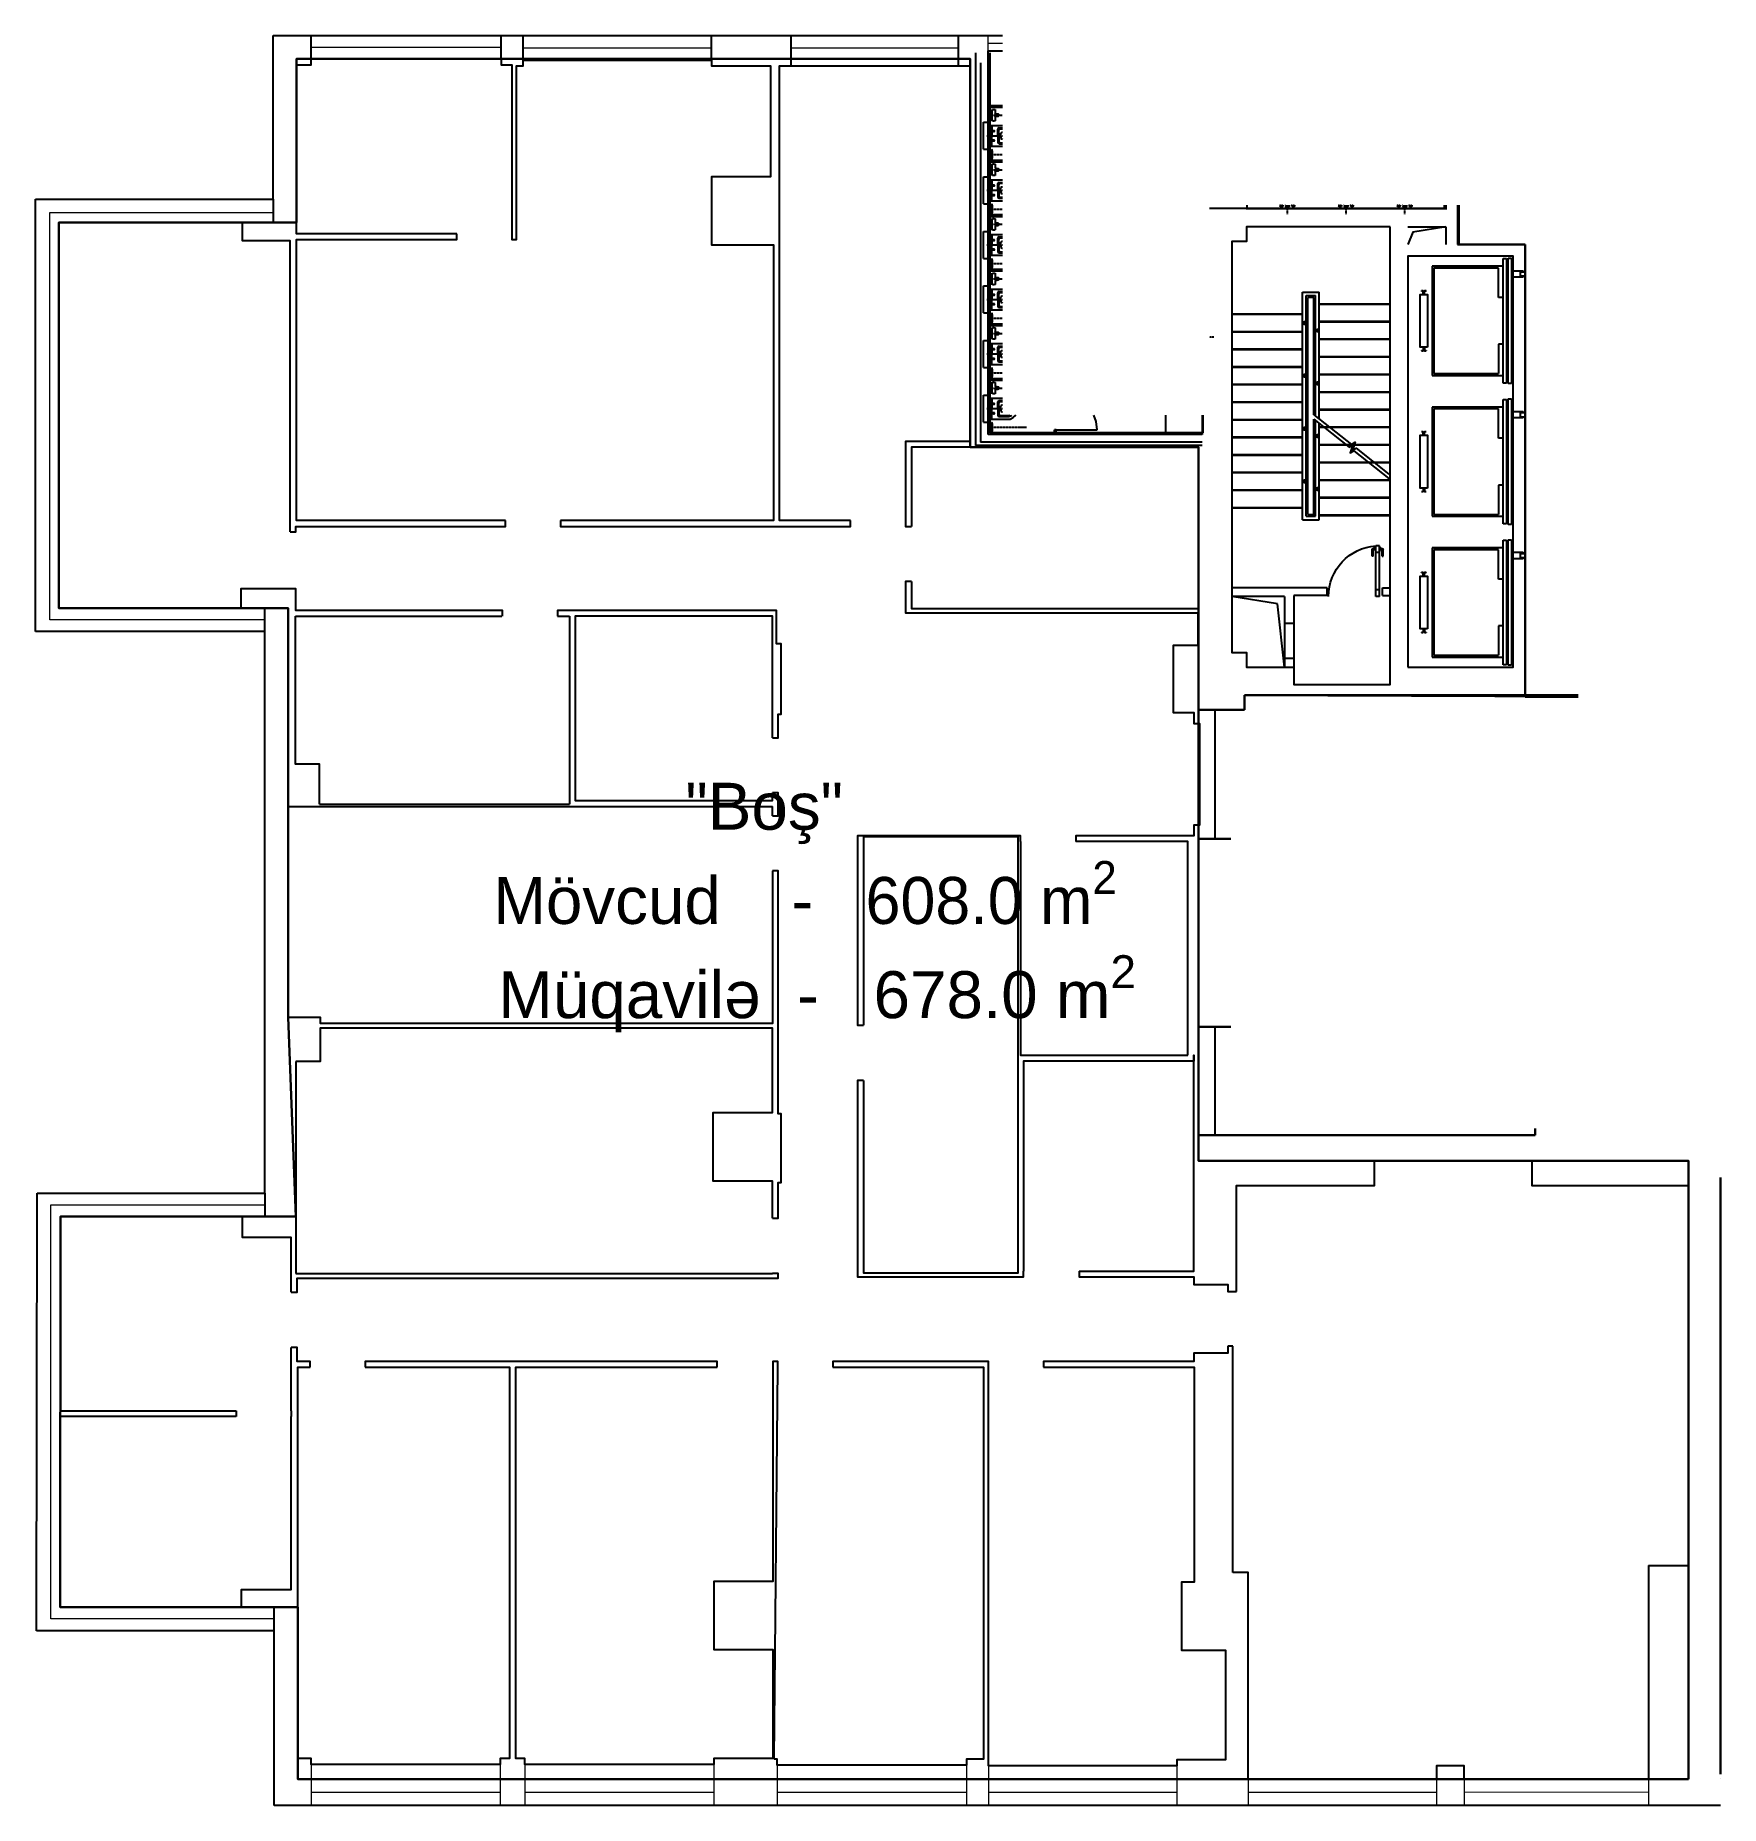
# Model space of a CAD drawing. Header units: millimetres. Extents: x 1181340 to 1210060, y -285579 to -255409.
import ezdxf

# ---------------------------------------------------------------- set-up
doc = ezdxf.new("R2010")
doc.units = ezdxf.units.MM
doc.linetypes.add('DASHDOT2', pattern=[12.7, 6.35, -3.175, 0, -3.175])
doc.linetypes.add('HIDDEN2', pattern=[4.7625, 3.175, -1.5875])
for name, color, linetype in [('Baca', 7, 'Continuous'), ('Divar-esas', 7, 'Continuous'), ('Divar-komek', 7, 'Continuous'), ('Kafel', 7, 'Continuous'), ('Lift', 7, 'Continuous'), ('Meheccer', 7, 'Continuous'), ('OFFICE_BOUNDARY', 3, 'Continuous'), ('Pillekan', 7, 'Continuous'), ('Qapi', 7, 'Continuous'), ('Santexnika', 7, 'Continuous'), ('Tavan', 7, 'Continuous')]:
    doc.layers.add(name, color=color, linetype=linetype)
doc.layers.add('syse', color=135, linetype='Continuous', lineweight=15)

msp = doc.modelspace()

# ---------------------------------------------------------------- texts
at = {"color": 1, "lineweight": 30, "insert": (1187365, -268147), "char_height": 800, "attachment_point": 1}
msp.add_mtext_dynamic_manual_height_columns('\\A1;                 "{\\fArial|b0|i0|c238|p34;Boş}"   \\P      M{\\fArial|b0|i0|c238|p34;övcud }   {\\fArial|b0|i0|c238|p34;-}   608.0 m{\\H0.7x;\\S2^ ;\\H1.42857x; \\fArial|b0|i0|c238|p34;\\P\\fArial|b0|i0|c204|p34;      \\fArial|b0|i0|c238|p34;Müqavilə \\fArial|b0|i0|c204|p34; \\fArial|b0|i0|c238|p34;-\\fArial|b0|i0|c204|p34;   678.0 m\\H0.7x;\\S2^ ;}', width=25301.6, gutter_width=12.5, heights=[-3699], dxfattribs=at)

# ---------------------------------------------------------------- linework, layer by layer
for p, q in [((1185390, -258199), (1185390, -255409)), ((1185390, -255409), (1197820, -255409)), ((1197577, -262209), (1197577, -255674)), ((1197577, -255674), (1197820, -255674)), ((1181340, -265569), (1181340, -258199)), ((1181340, -258199), (1185390, -258199)), ((1205377, -258359), (1201347, -258359)), ((1205377, -258304), (1205377, -258359)), ((1205577, -258304), (1205577, -258974)), ((1205577, -258974), (1206727, -258974)), ((1206727, -258974), (1206727, -266674)), ((1204988, -259764), (1204962, -259764)), ((1204962, -259768), (1204962, -259764)), ((1205042, -259764), (1205016, -259764)), ((1205042, -259768), (1205042, -259764)), ((1204984, -259768), (1204962, -259768)), ((1204988, -259820), (1204988, -259772)), ((1204992, -259816), (1204992, -259768)), ((1205012, -259824), (1204992, -259824)), ((1205008, -259820), (1204996, -259820)), ((1205012, -259816), (1205012, -259768)), ((1205016, -259820), (1205016, -259772)), ((1205042, -259768), (1205020, -259768)), ((1204962, -260780), (1204962, -260784)), ((1204962, -260780), (1204984, -260780)), ((1204962, -260784), (1204988, -260784)), ((1204988, -260728), (1204988, -260776)), ((1204992, -260724), (1205012, -260724)), ((1204992, -260732), (1204992, -260780)), ((1204996, -260728), (1205008, -260728)), ((1205012, -260732), (1205012, -260780)), ((1205016, -260728), (1205016, -260776)), ((1205016, -260784), (1205042, -260784)), ((1205020, -260780), (1205042, -260780)), ((1205042, -260780), (1205042, -260784)), ((1201227, -261879), (1201227, -262209)), ((1204988, -262164), (1204962, -262164)), ((1204962, -262168), (1204962, -262164)), ((1204984, -262168), (1204962, -262168)), ((1204988, -262220), (1204988, -262172)), ((1204992, -262216), (1204992, -262168)), ((1205012, -262216), (1205012, -262168)), ((1205042, -262164), (1205016, -262164)), ((1205016, -262220), (1205016, -262172)), ((1205042, -262168), (1205020, -262168)), ((1205042, -262168), (1205042, -262164)), ((1201227, -262209), (1197577, -262209)), ((1205012, -262224), (1204992, -262224)), ((1205008, -262220), (1204996, -262220)), ((1204962, -263180), (1204962, -263184)), ((1204962, -263180), (1204984, -263180)), ((1204962, -263184), (1204988, -263184)), ((1204988, -263128), (1204988, -263176)), ((1204992, -263124), (1205012, -263124)), ((1204992, -263132), (1204992, -263180)), ((1204996, -263128), (1205008, -263128)), ((1205012, -263132), (1205012, -263180)), ((1205016, -263128), (1205016, -263176)), ((1205016, -263184), (1205042, -263184)), ((1205020, -263180), (1205042, -263180)), ((1205042, -263180), (1205042, -263184)), ((1204988, -264564), (1204962, -264564)), ((1204962, -264568), (1204962, -264564)), ((1204984, -264568), (1204962, -264568)), ((1204988, -264620), (1204988, -264572)), ((1204992, -264616), (1204992, -264568)), ((1205012, -264616), (1205012, -264568)), ((1205042, -264564), (1205016, -264564)), ((1205016, -264620), (1205016, -264572)), ((1205042, -264568), (1205020, -264568)), ((1205042, -264568), (1205042, -264564)), ((1205012, -264624), (1204992, -264624)), ((1205008, -264620), (1204996, -264620)), ((1185250, -265569), (1181340, -265569)), ((1185250, -275139), (1185250, -265569)), ((1204962, -265580), (1204962, -265584)), ((1204962, -265580), (1204984, -265580)), ((1204962, -265584), (1204988, -265584)), ((1204988, -265528), (1204988, -265576)), ((1204992, -265524), (1205012, -265524)), ((1204992, -265532), (1204992, -265580)), ((1204996, -265528), (1205008, -265528)), ((1205012, -265532), (1205012, -265580)), ((1205016, -265528), (1205016, -265576)), ((1205016, -265584), (1205042, -265584)), ((1205020, -265580), (1205042, -265580)), ((1205042, -265580), (1205042, -265584)), ((1201947, -266904), (1201947, -266654)), ((1201947, -266654), (1207630, -266677)), ((1206727, -266674), (1207630, -266678)), ((1201447, -266904), (1201947, -266904)), ((1201447, -269104), (1201447, -266904)), ((1201710, -269104), (1201447, -269104)), ((1201447, -274154), (1201447, -272304)), ((1201447, -272304), (1201710, -272304)), ((1206897, -274154), (1201447, -274154)), ((1206897, -274039), (1206897, -274154)), ((1181359, -282599), (1181370, -275139)), ((1181370, -275139), (1185250, -275139)), ((1210057, -285044), (1210057, -274884)), ((1210057, -274884), (1210060, -274884)), ((1185410, -282599), (1181359, -282599)), ((1185410, -285579), (1185410, -282599)), ((1210060, -285044), (1210057, -285044)), ((1210060, -285579), (1185410, -285579))]:
    msp.add_line(p, q)
at = {"color": 1, "lineweight": 30}
for p, q in [((1185790, -258599), (1185790, -255809)), ((1185790, -255809), (1193870, -255809)), ((1193870, -255809), (1197270, -255809)), ((1197270, -255809), (1197270, -262429)), ((1205597, -258974), (1205593, -258304)), ((1181740, -265169), (1181740, -258599)), ((1181740, -258599), (1185790, -258599)), ((1206727, -258974), (1205597, -258974)), ((1206727, -266683), (1206727, -258974)), ((1197270, -262429), (1201160, -262429)), ((1201160, -262429), (1201160, -274589)), ((1185650, -265169), (1181740, -265169)), ((1185650, -268549), (1185650, -265169)), ((1201947, -266904), (1201948, -266654)), ((1201948, -266654), (1207630, -266654)), ((1207630, -266683), (1206727, -266683)), ((1201160, -266904), (1201947, -266904)), ((1201160, -269104), (1201160, -266904)), ((1185650, -272149), (1185650, -268549)), ((1201710, -269104), (1201160, -269104)), ((1201160, -269104), (1201710, -269104)), ((1201160, -272304), (1201160, -269104)), ((1185780, -275539), (1185650, -272149)), ((1201160, -274154), (1201160, -272304)), ((1201160, -272304), (1201710, -272304)), ((1201710, -272304), (1201160, -272304)), ((1206897, -274154), (1201160, -274154)), ((1206897, -274039), (1206897, -274154)), ((1201160, -274589), (1209510, -274589)), ((1209510, -274589), (1209510, -285129)), ((1210060, -274874), (1210057, -274874)), ((1210057, -274874), (1210057, -285044)), ((1181760, -282199), (1181770, -275539)), ((1181770, -275539), (1185780, -275539)), ((1185810, -282199), (1181760, -282199)), ((1185810, -285129), (1185810, -282199)), ((1209510, -285129), (1185810, -285129)), ((1210057, -285124), (1210060, -285124))]:
    msp.add_line(p, q, dxfattribs=at)
at = {"color": 5, "lineweight": 5}
msp.add_line((1197577, -255542), (1197820, -255542), dxfattribs=at)
at = {"color": 0, "lineweight": -2, "transparency": 16777216}
for p, q in [((1210057, -277815), (1210057, -278362)), ((1210057, -281027), (1210057, -281458)), ((1210057, -284033), (1210057, -283552))]:
    msp.add_line(p, q, dxfattribs=at)
for points in [[(1186040, -255809), (1186040, -255409)], [(1189280, -255809), (1189280, -255409)], [(1189650, -255829), (1189650, -255409)], [(1192860, -255829), (1192860, -255409)], [(1194220, -255929), (1194220, -255409)], [(1197070, -255929), (1197070, -255409)], [(1188520, -258789), (1185790, -258789), (1185790, -255909), (1186040, -255909), (1186040, -255809)], [(1189280, -255809), (1186040, -255809)], [(1189280, -255809), (1189280, -255909), (1189460, -255909), (1189460, -258789)], [(1189460, -258789), (1189460, -258889), (1189540, -258889), (1189540, -255929), (1189650, -255929), (1189650, -255829), (1192860, -255829), (1192860, -255929), (1193870, -255929), (1193870, -257819), (1192860, -257819), (1192860, -258979), (1193920, -258979), (1193920, -263679), (1190290, -263679)], [(1195230, -263679), (1194020, -263679), (1194020, -263679), (1194020, -255929), (1197270, -255929), (1197270, -262429), (1197270, -262329), (1196270, -262329), (1196170, -262329), (1196170, -263679)], [(1185390, -258199), (1185390, -258599)], [(1185680, -263869), (1185680, -258909), (1184870, -258909), (1184870, -258599), (1181740, -258599)], [(1181740, -265169), (1181740, -258599)], [(1189350, -263679), (1185790, -263679), (1185790, -258889), (1188520, -258889), (1188520, -258789)], [(1204427, -258674), (1201977, -258674), (1201977, -258924), (1201727, -258924), (1201727, -265924), (1201977, -265924), (1201977, -266174), (1202787, -266174), (1202787, -266474), (1204427, -266474), (1204427, -258674)], [(1196270, -264719), (1196270, -265179), (1201160, -265179), (1201160, -262429), (1196270, -262429), (1196270, -263779)], [(1185680, -263869), (1185780, -263869), (1185780, -263779), (1189350, -263779), (1189350, -263679)], [(1190290, -263679), (1190290, -263779), (1195230, -263779), (1195230, -263679)], [(1196170, -263679), (1196170, -263779), (1196270, -263779)], [(1185680, -264839), (1184840, -264839), (1184840, -265169), (1181740, -265169)], [(1189300, -265309), (1189300, -265209), (1185780, -265209), (1185780, -264839), (1185680, -264839)], [(1196270, -264719), (1196170, -264719), (1196170, -265249), (1201149, -265249)], [(1185250, -265569), (1185250, -265169)], [(1186180, -268509), (1186180, -267829), (1185770, -267829), (1185770, -265309)], [(1185770, -265309), (1189290, -265309)], [(1193900, -267379), (1194000, -267379), (1194000, -266979), (1194050, -266979), (1194050, -265779), (1193970, -265779), (1193970, -265209), (1190240, -265209), (1190240, -265309)], [(1190240, -265309), (1190440, -265309)], [(1190440, -265309), (1190440, -268509)], [(1193900, -267379), (1193900, -265309), (1193900, -265309), (1190540, -265309), (1190540, -265309), (1190540, -268449), (1190540, -268449), (1193900, -268449), (1193900, -268319)], [(1201149, -265249), (1201149, -265809), (1200730, -265809), (1200730, -266949), (1201080, -266949), (1201080, -267139), (1201180, -267139), (1201180, -268869), (1201080, -268869), (1201080, -269049), (1199070, -269049), (1199070, -269149)], [(1186180, -268509), (1190440, -268509)], [(1193900, -268709), (1194000, -268709), (1194000, -268319), (1193900, -268319)], [(1193900, -269649), (1193900, -272249), (1186200, -272249), (1186200, -272149), (1185650, -272149), (1185650, -268549), (1193900, -268549)], [(1193900, -268709), (1193900, -268549)], [(1198130, -269149), (1198130, -269049), (1195350, -269049), (1195350, -272279), (1195450, -272279)], [(1195450, -273219), (1195450, -276499), (1198090, -276499), (1198090, -269069), (1195450, -269069), (1195450, -272279)], [(1198130, -269149), (1198130, -272789), (1200980, -272789)], [(1200980, -272789), (1200980, -269149), (1199070, -269149)], [(1193900, -275569), (1194000, -275569), (1194000, -274959), (1194050, -274959), (1194050, -273789), (1194000, -273789), (1194000, -269649), (1193900, -269649)], [(1193900, -275569), (1193900, -274939), (1192890, -274939), (1192890, -273769), (1193900, -273769), (1193900, -272329), (1186190, -272329), (1186190, -272899), (1185780, -272899)], [(1185780, -272899), (1185780, -276509)], [(1199130, -276469), (1201080, -276469), (1201080, -272789), (1201080, -272889), (1198180, -272889), (1198180, -276469)], [(1195450, -273219), (1195350, -273219), (1195350, -276569), (1198180, -276569), (1198180, -276469)], [(1201810, -276819), (1201810, -275009), (1204160, -275009), (1204160, -274589), (1206840, -274589), (1206840, -275009), (1209510, -275009), (1209510, -281489)], [(1185250, -275139), (1185250, -275539)], [(1185700, -276829), (1185700, -275899), (1184870, -275899), (1184870, -275539), (1181770, -275539), (1181770, -278849), (1184760, -278849)], [(1185700, -276829), (1185800, -276829), (1185800, -276589), (1194000, -276589), (1194000, -276509), (1193900, -276509)], [(1185780, -276509), (1193900, -276509)], [(1199130, -276469), (1199130, -276569), (1201080, -276569), (1201080, -276699), (1201660, -276699), (1201660, -276819), (1201810, -276819)], [(1186020, -278109), (1186020, -278009), (1185800, -278009), (1185800, -277769), (1185700, -277769)], [(1185700, -278849), (1185700, -277769)], [(1201660, -277749), (1201660, -277869), (1201080, -277869), (1201080, -278009), (1198520, -278009), (1198520, -278109)], [(1201746, -277749), (1201660, -277749)], [(1201746, -281609), (1201746, -277749)], [(1186960, -278109), (1189420, -278109), (1189420, -284779), (1189260, -284779), (1189260, -284879), (1186040, -284879), (1186040, -284779), (1185810, -284779), (1185810, -278109), (1186020, -278109)], [(1192960, -278109), (1192960, -278009), (1186960, -278009), (1186960, -278109)], [(1193910, -278109), (1193910, -281759), (1192900, -281759), (1192900, -282919), (1193910, -282919), (1193910, -284779), (1192900, -284779), (1192900, -284879), (1189680, -284879), (1189680, -284779), (1189530, -284779), (1189530, -278109), (1192960, -278109)], [(1193990, -278109), (1193990, -278009), (1193910, -278009), (1193910, -278109)], [(1194930, -278109), (1197500, -278109), (1197500, -284789), (1197210, -284789), (1197210, -284889), (1193980, -284889), (1193980, -284789), (1193930, -284789)], [(1193930, -284789), (1193990, -278109)], [(1197580, -278109), (1197580, -278009), (1194930, -278009), (1194930, -278109)], [(1198520, -278109), (1201090, -278109), (1201090, -281769), (1200870, -281769), (1200870, -282929), (1201620, -282929), (1201620, -284799), (1200790, -284799), (1200790, -284899), (1197580, -284899), (1197580, -278109)], [(1184760, -278949), (1181760, -278949), (1181760, -282199)], [(1184760, -278849), (1184760, -278949)], [(1184850, -282199), (1184850, -281899), (1185700, -281899), (1185700, -278950)], [(1185700, -278849), (1185700, -278949)], [(1202006, -285129), (1202006, -281609), (1201746, -281609)], [(1208830, -281489), (1208830, -285129), (1205690, -285129), (1205690, -284899), (1205220, -284899), (1205220, -285129)], [(1208830, -281489), (1209510, -281489)], [(1184850, -282199), (1181760, -282199)], [(1185410, -282599), (1185410, -282199)], [(1205220, -285129), (1202006, -285129)]]:
    msp.add_lwpolyline(points)
at = {"lineweight": 5}
for points in [[(1197577, -255674), (1197577, -255409)], [(1186040, -284879), (1186040, -285579)], [(1189260, -284879), (1189260, -285579)], [(1189680, -284879), (1189680, -285579)], [(1192900, -284879), (1192900, -285579)], [(1193980, -284889), (1193980, -285579)], [(1197210, -284889), (1197210, -285579)], [(1197580, -284899), (1197580, -285579)], [(1200790, -284899), (1200790, -285579)], [(1202006, -285129), (1202006, -285579)], [(1205220, -285129), (1205220, -285579)], [(1205690, -285129), (1205690, -285579)], [(1208830, -285129), (1208830, -285579)]]:
    msp.add_lwpolyline(points, dxfattribs=at)
at = {"color": 5, "lineweight": 5}
for points in [[(1186040, -255609), (1189280, -255609)], [(1189650, -255619), (1192860, -255619)], [(1194220, -255619), (1197070, -255619)], [(1185250, -265369), (1181584, -265369), (1181584, -258427), (1185390, -258427)], [(1185410, -282399), (1181602, -282399), (1181602, -275343), (1185250, -275339)], [(1189260, -285354), (1186040, -285354)], [(1192900, -285354), (1189680, -285354)], [(1197210, -285354), (1193980, -285354)], [(1200790, -285354), (1197580, -285354)], [(1205220, -285354), (1202006, -285354)], [(1208830, -285352), (1205690, -285354)]]:
    msp.add_lwpolyline(points, dxfattribs=at)
msp.add_lwpolyline([(1204727, -266174), (1206527, -266174), (1206527, -259174), (1204727, -259174)], close=True)
at = {"extrusion": (0, 0, -1)}
for centre, start, end in [((-1204988, -259768), 90, 180), ((-1205016, -259768), 0, 90), ((-1204984, -259772), 90, 180), ((-1204992, -259820), -90, 0), ((-1204996, -259816), -90, 0), ((-1205008, -259816), 180, -90), ((-1205012, -259820), 180, -90), ((-1205020, -259772), 0, 90), ((-1204984, -260776), 180, -90), ((-1204992, -260728), 0, 90), ((-1204988, -260780), 180, -90), ((-1204996, -260732), 0, 90), ((-1205008, -260732), 90, 180), ((-1205012, -260728), 90, 180), ((-1205016, -260780), -90, 0), ((-1205020, -260776), -90, 0), ((-1204984, -262172), 90, 180), ((-1204988, -262168), 90, 180), ((-1205016, -262168), 0, 90), ((-1205020, -262172), 0, 90), ((-1204992, -262220), -90, 0), ((-1204996, -262216), -90, 0), ((-1205008, -262216), 180, -90), ((-1205012, -262220), 180, -90), ((-1204984, -263176), 180, -90), ((-1204992, -263128), 0, 90), ((-1204988, -263180), 180, -90), ((-1204996, -263132), 0, 90), ((-1205008, -263132), 90, 180), ((-1205012, -263128), 90, 180), ((-1205016, -263180), -90, 0), ((-1205020, -263176), -90, 0), ((-1204984, -264572), 90, 180), ((-1204988, -264568), 90, 180), ((-1205016, -264568), 0, 90), ((-1205020, -264572), 0, 90), ((-1204992, -264620), -90, 0), ((-1204996, -264616), -90, 0), ((-1205008, -264616), 180, -90), ((-1205012, -264620), 180, -90), ((-1204984, -265576), 180, -90), ((-1204992, -265528), 0, 90), ((-1204988, -265580), 180, -90), ((-1204996, -265532), 0, 90), ((-1205008, -265532), 90, 180), ((-1205012, -265528), 90, 180), ((-1205016, -265580), -90, 0), ((-1205020, -265576), -90, 0)]:
    msp.add_arc(centre, 4, start, end, dxfattribs=at)
at = {"layer": 'Baca'}
for p, q in [((1202507, -265097), (1201727, -264974)), ((1202627, -266174), (1202507, -265097))]:
    msp.add_line(p, q, dxfattribs=at)
msp.add_lwpolyline([(1205377, -258674), (1204812, -258765), (1204727, -258974)], dxfattribs=at)
at = {"layer": 'Divar-esas'}
for p, q in [((1203357, -264824), (1201727, -264824)), ((1203357, -264954), (1203357, -264824)), ((1204297, -264824), (1204427, -264824)), ((1204297, -264954), (1204297, -264824)), ((1202627, -264974), (1201727, -264974)), ((1202627, -264974), (1202627, -265424)), ((1203357, -264954), (1202787, -264954)), ((1202787, -264954), (1202787, -265424)), ((1204297, -264954), (1204427, -264954)), ((1202627, -265424), (1202787, -265424)), ((1202627, -266024), (1202627, -266174)), ((1202627, -266024), (1202787, -266024)), ((1202787, -266024), (1202787, -266174))]:
    msp.add_line(p, q, dxfattribs=at)
at = {"layer": 'Divar-komek'}
for p, q in [((1197447, -255874), (1197447, -262339)), ((1197577, -255874), (1197577, -262209)), ((1205377, -258304), (1205377, -258374)), ((1205577, -258304), (1205577, -258974)), ((1205577, -258304), (1205577, -258974)), ((1204727, -258674), (1205377, -258674)), ((1205377, -258674), (1205377, -258974)), ((1201227, -262339), (1197447, -262339)), ((1201227, -262209), (1197577, -262209)), ((1202627, -265424), (1202627, -266024)), ((1202787, -265424), (1202787, -266024))]:
    msp.add_line(p, q, dxfattribs=at)
at = {"layer": 'Kafel'}
for p, q in [((1197607, -255704), (1197607, -262184)), ((1197577, -255874), (1197577, -262184)), ((1201992, -258374), (1201992, -258304)), ((1201992, -258359), (1205357, -258359)), ((1205357, -258374), (1205357, -258304)), ((1205597, -258304), (1205597, -258974)), ((1201237, -261879), (1201237, -262184)), ((1201227, -262184), (1197607, -262184))]:
    msp.add_line(p, q, dxfattribs=at)
at = {"layer": 'Lift'}
for p, q in [((1205142, -259343), (1205142, -261205)), ((1206352, -259343), (1205142, -259343)), ((1205172, -259374), (1205172, -261174)), ((1206272, -259374), (1205172, -259374)), ((1206272, -259874), (1206272, -259374)), ((1206352, -261334), (1206352, -259214)), ((1206352, -259214), (1206412, -259214)), ((1206412, -259214), (1206412, -261334)), ((1206442, -261344), (1206442, -259204)), ((1206442, -259204), (1206497, -259204)), ((1206442, -259204), (1206497, -259204)), ((1206497, -259204), (1206497, -261344)), ((1206352, -259874), (1206272, -259874)), ((1206352, -260674), (1206272, -260674)), ((1206272, -260674), (1206272, -261174)), ((1205142, -261205), (1206352, -261205)), ((1205172, -261174), (1206272, -261174)), ((1206412, -261334), (1206352, -261334)), ((1206497, -261344), (1206442, -261344)), ((1205142, -261743), (1205142, -263605)), ((1206352, -261743), (1205142, -261743)), ((1205172, -261774), (1205172, -263574)), ((1206272, -261774), (1205172, -261774)), ((1206272, -262274), (1206272, -261774)), ((1206352, -263734), (1206352, -261614)), ((1206352, -261614), (1206412, -261614)), ((1206412, -261614), (1206412, -263734)), ((1206442, -263744), (1206442, -261604)), ((1206442, -261604), (1206497, -261604)), ((1206442, -261604), (1206497, -261604)), ((1206497, -261604), (1206497, -263744)), ((1206352, -262274), (1206272, -262274)), ((1206352, -263074), (1206272, -263074)), ((1206272, -263074), (1206272, -263574)), ((1205142, -263605), (1206352, -263605)), ((1205172, -263574), (1206272, -263574)), ((1206412, -263734), (1206352, -263734)), ((1206497, -263744), (1206442, -263744)), ((1205142, -264143), (1205142, -266005)), ((1206352, -264143), (1205142, -264143)), ((1205172, -264174), (1205172, -265974)), ((1206272, -264174), (1205172, -264174)), ((1206272, -264674), (1206272, -264174)), ((1206352, -266134), (1206352, -264014)), ((1206352, -264014), (1206412, -264014)), ((1206412, -264014), (1206412, -266134)), ((1206442, -266144), (1206442, -264004)), ((1206442, -264004), (1206497, -264004)), ((1206442, -264004), (1206497, -264004)), ((1206497, -264004), (1206497, -266144)), ((1206352, -264674), (1206272, -264674)), ((1206352, -265474), (1206272, -265474)), ((1206272, -265474), (1206272, -265974)), ((1205142, -266005), (1206352, -266005)), ((1205172, -265974), (1206272, -265974)), ((1206412, -266134), (1206352, -266134)), ((1206497, -266144), (1206442, -266144))]:
    msp.add_line(p, q, dxfattribs=at)
at = {"layer": 'Lift', "linetype": 'Continuous'}
for p, q in [((1206527, -259419), (1206697, -259419)), ((1206642, -259439), (1206727, -259439)), ((1206642, -259439), (1206642, -259509)), ((1206697, -259419), (1206697, -259439)), ((1206727, -259429), (1206730, -259429)), ((1206730, -259429), (1206730, -259519)), ((1206697, -259529), (1206527, -259529)), ((1206642, -259509), (1206727, -259509)), ((1206697, -259509), (1206697, -259529)), ((1206727, -259519), (1206730, -259519)), ((1206527, -261819), (1206697, -261819)), ((1206642, -261839), (1206727, -261839)), ((1206642, -261839), (1206642, -261909)), ((1206697, -261819), (1206697, -261839)), ((1206727, -261829), (1206730, -261829)), ((1206730, -261829), (1206730, -261919)), ((1206697, -261929), (1206527, -261929)), ((1206642, -261909), (1206727, -261909)), ((1206697, -261909), (1206697, -261929)), ((1206727, -261919), (1206730, -261919)), ((1206527, -264219), (1206697, -264219)), ((1206642, -264239), (1206727, -264239)), ((1206642, -264239), (1206642, -264309)), ((1206697, -264219), (1206697, -264239)), ((1206727, -264229), (1206730, -264229)), ((1206730, -264229), (1206730, -264319)), ((1206697, -264329), (1206527, -264329)), ((1206642, -264309), (1206727, -264309)), ((1206697, -264309), (1206697, -264329)), ((1206727, -264319), (1206730, -264319))]:
    msp.add_line(p, q, dxfattribs=at)
at = {"layer": 'Lift', "extrusion": (0, 0, -1)}
for points in [[(-1205067, -260724), (-1204937, -260724), (-1204937, -259824), (-1205067, -259824)], [(-1205067, -263124), (-1204937, -263124), (-1204937, -262224), (-1205067, -262224)], [(-1205067, -265524), (-1204937, -265524), (-1204937, -264624), (-1205067, -264624)]]:
    msp.add_lwpolyline(points, close=True, dxfattribs=at)
at = {"layer": 'Meheccer'}
for p, q in [((1202937, -263664), (1202937, -259784)), ((1202937, -259784), (1203217, -259784)), ((1202997, -263604), (1202997, -259844)), ((1202997, -259844), (1203157, -259844)), ((1203157, -261899), (1203157, -259844)), ((1203217, -261946), (1203217, -259784)), ((1203157, -263604), (1203157, -261973)), ((1203217, -263664), (1203217, -262020)), ((1202937, -263664), (1203217, -263664)), ((1202997, -263604), (1203157, -263604))]:
    msp.add_line(p, q, dxfattribs=at)
for centre, radius in [((1202967, -260309), 25), ((1202967, -260309), 5), ((1203187, -260439), 25), ((1203187, -260439), 5), ((1202967, -261209), 25), ((1203187, -261339), 25), ((1202967, -262110), 25), ((1203187, -262239), 25), ((1203187, -262239), 5), ((1202967, -263009), 25), ((1203187, -263139), 25), ((1203187, -263139), 5)]:
    msp.add_circle(centre, radius, dxfattribs=at)
at = {"layer": 'Meheccer', "linetype": 'HIDDEN2'}
for centre in [(1202967, -261209), (1203187, -261339), (1202967, -262110), (1202967, -263009)]:
    msp.add_circle(centre, 5, dxfattribs=at)
at = {"layer": 'OFFICE_BOUNDARY'}
msp.add_lwpolyline([(1209510, -285129), (1185810, -285129), (1185810, -282199), (1181760, -282199), (1181770, -275539), (1185780, -275539), (1185650, -272149), (1185650, -268549), (1185650, -265169), (1181740, -265169), (1181740, -258599), (1185790, -258599), (1185790, -255809), (1193870, -255809), (1197270, -255809), (1197270, -262429), (1201160, -262429), (1201160, -274589), (1209510, -274589), (1209510, -285129)], close=True, dxfattribs=at)
at = {"layer": 'Pillekan'}
for p, q in [((1203027, -263574), (1203027, -259874)), ((1203127, -259874), (1203027, -259874)), ((1203127, -261875), (1203127, -259874)), ((1203127, -259982), (1203157, -259982)), ((1203127, -259989), (1203157, -259989)), ((1203217, -259982), (1204407, -259982)), ((1203217, -259989), (1204407, -259989)), ((1202937, -260159), (1201747, -260159)), ((1202937, -260167), (1201747, -260167)), ((1203027, -260159), (1202997, -260159)), ((1203027, -260167), (1202997, -260167)), ((1203127, -260282), (1203157, -260282)), ((1203127, -260289), (1203157, -260289)), ((1203217, -260282), (1204407, -260282)), ((1203217, -260289), (1204407, -260289)), ((1202937, -260459), (1201747, -260459)), ((1202937, -260467), (1201747, -260467)), ((1203027, -260459), (1202997, -260459)), ((1203027, -260467), (1202997, -260467)), ((1203127, -260582), (1203157, -260582)), ((1203127, -260589), (1203157, -260589)), ((1203217, -260582), (1204407, -260582)), ((1203217, -260589), (1204407, -260589)), ((1202937, -260759), (1201747, -260759)), ((1202937, -260767), (1201747, -260767)), ((1203027, -260759), (1202997, -260759)), ((1203027, -260767), (1202997, -260767)), ((1203127, -260882), (1203157, -260882)), ((1203127, -260889), (1203157, -260889)), ((1203217, -260882), (1204407, -260882)), ((1203217, -260889), (1204407, -260889)), ((1202937, -261059), (1201747, -261059)), ((1202937, -261067), (1201747, -261067)), ((1203027, -261059), (1202997, -261059)), ((1203027, -261067), (1202997, -261067)), ((1203127, -261182), (1203157, -261182)), ((1203127, -261189), (1203157, -261189)), ((1203217, -261182), (1204407, -261182)), ((1203217, -261189), (1204407, -261189)), ((1202937, -261359), (1201747, -261359)), ((1202937, -261367), (1201747, -261367)), ((1203027, -261359), (1202997, -261359)), ((1203027, -261367), (1202997, -261367)), ((1203127, -261482), (1203157, -261482)), ((1203127, -261489), (1203157, -261489)), ((1203217, -261482), (1204407, -261482)), ((1203217, -261489), (1204407, -261489)), ((1202937, -261659), (1201747, -261659)), ((1202937, -261667), (1201747, -261667)), ((1203027, -261659), (1202997, -261659)), ((1203027, -261667), (1202997, -261667)), ((1203127, -261782), (1203157, -261782)), ((1203127, -261789), (1203157, -261789)), ((1203217, -261782), (1204407, -261782)), ((1203217, -261789), (1204407, -261789)), ((1202937, -261959), (1201747, -261959)), ((1202937, -261967), (1201747, -261967)), ((1203027, -261959), (1202997, -261959)), ((1203027, -261967), (1202997, -261967)), ((1203127, -263589), (1203127, -261949)), ((1203127, -262082), (1203157, -262082)), ((1203127, -262089), (1203157, -262089)), ((1203217, -262082), (1204407, -262082)), ((1203217, -262089), (1204407, -262089)), ((1202937, -262259), (1201747, -262259)), ((1202937, -262267), (1201747, -262267)), ((1203027, -262259), (1202997, -262259)), ((1203027, -262267), (1202997, -262267)), ((1203127, -262382), (1203157, -262382)), ((1203127, -262389), (1203157, -262389)), ((1203217, -262382), (1204407, -262382)), ((1203217, -262389), (1204407, -262389)), ((1202937, -262559), (1201747, -262559)), ((1202937, -262567), (1201747, -262567)), ((1203027, -262559), (1202997, -262559)), ((1203027, -262567), (1202997, -262567)), ((1203127, -262682), (1203157, -262682)), ((1203127, -262689), (1203157, -262689)), ((1203217, -262682), (1204407, -262682)), ((1203217, -262689), (1204407, -262689)), ((1202937, -262859), (1201747, -262859)), ((1202937, -262867), (1201747, -262867)), ((1203027, -262859), (1202997, -262859)), ((1203027, -262867), (1202997, -262867)), ((1203127, -262982), (1203157, -262982)), ((1203127, -262989), (1203157, -262989)), ((1203217, -262982), (1204407, -262982)), ((1203217, -262989), (1204407, -262989)), ((1202937, -263159), (1201747, -263159)), ((1202937, -263167), (1201747, -263167)), ((1203027, -263159), (1202997, -263159)), ((1203027, -263167), (1202997, -263167)), ((1203127, -263282), (1203157, -263282)), ((1203127, -263289), (1203157, -263289)), ((1203217, -263282), (1204407, -263282)), ((1203217, -263289), (1204407, -263289)), ((1202937, -263459), (1201747, -263459)), ((1202937, -263467), (1201747, -263467)), ((1203027, -263459), (1202997, -263459)), ((1203027, -263467), (1202997, -263467)), ((1203027, -263574), (1203127, -263574)), ((1203127, -263582), (1203157, -263582)), ((1203127, -263589), (1203157, -263589)), ((1203217, -263582), (1204407, -263582)), ((1203217, -263589), (1204407, -263589))]:
    msp.add_line(p, q, dxfattribs=at)
at = {"layer": 'Pillekan', "linetype": 'Continuous'}
for points in [[(1203127, -261875), (1203768, -262381), (1203830, -262342), (1203784, -262481), (1203846, -262443), (1204407, -262886)], [(1203127, -261949), (1203731, -262426), (1203794, -262387), (1203748, -262526), (1203810, -262488), (1204407, -262960)]]:
    msp.add_lwpolyline(points, dxfattribs=at)
at = {"layer": 'Qapi', "linetype": 'Continuous'}
for p, q in [((1204122, -264285), (1204122, -264170)), ((1204122, -264285), (1204122, -264170)), ((1204140, -264285), (1204122, -264285)), ((1204140, -264285), (1204122, -264285)), ((1204166, -264152), (1204140, -264152)), ((1204166, -264152), (1204140, -264152)), ((1204166, -264152), (1204140, -264152)), ((1204166, -264152), (1204140, -264152)), ((1204166, -264152), (1204140, -264152)), ((1204166, -264152), (1204140, -264152)), ((1204140, -264285), (1204140, -264170)), ((1204166, -264170), (1204140, -264170)), ((1204140, -264285), (1204140, -264170)), ((1204166, -264170), (1204140, -264170)), ((1204166, -264188), (1204166, -264134)), ((1204166, -264188), (1204166, -264134)), ((1204184, -264134), (1204166, -264134)), ((1204166, -264188), (1204166, -264134)), ((1204166, -264188), (1204166, -264134)), ((1204184, -264134), (1204166, -264134)), ((1204184, -264188), (1204166, -264188)), ((1204184, -264188), (1204166, -264188)), ((1204246, -264134), (1204264, -264134)), ((1204246, -264134), (1204264, -264134)), ((1204246, -264188), (1204264, -264188)), ((1204246, -264188), (1204264, -264188)), ((1204264, -264188), (1204264, -264134)), ((1204264, -264188), (1204264, -264134)), ((1204264, -264188), (1204264, -264134)), ((1204264, -264188), (1204264, -264134)), ((1204264, -264152), (1204291, -264152)), ((1204264, -264152), (1204291, -264152)), ((1204264, -264152), (1204291, -264152)), ((1204264, -264152), (1204291, -264152)), ((1204264, -264152), (1204291, -264152)), ((1204264, -264152), (1204291, -264152)), ((1204264, -264170), (1204291, -264170)), ((1204264, -264170), (1204291, -264170)), ((1204291, -264285), (1204291, -264170)), ((1204291, -264285), (1204291, -264170)), ((1204291, -264285), (1204309, -264285)), ((1204291, -264285), (1204309, -264285)), ((1204309, -264285), (1204309, -264170)), ((1204309, -264285), (1204309, -264170))]:
    msp.add_line(p, q, dxfattribs=at)
at = {"layer": 'Qapi'}
for p, q in [((1204246, -264108), (1204184, -264108)), ((1204246, -264108), (1204184, -264108)), ((1204184, -264974), (1204184, -264108)), ((1204246, -264108), (1204184, -264108)), ((1204246, -264108), (1204184, -264108)), ((1204184, -264974), (1204184, -264108)), ((1204246, -264223), (1204184, -264223)), ((1204246, -264223), (1204184, -264223)), ((1204246, -264974), (1204246, -264108)), ((1204246, -264974), (1204246, -264108)), ((1204246, -264859), (1204184, -264859)), ((1204246, -264859), (1204184, -264859)), ((1204246, -264974), (1204184, -264974)), ((1204246, -264974), (1204184, -264974)), ((1204246, -264974), (1204184, -264974)), ((1204246, -264974), (1204184, -264974))]:
    msp.add_line(p, q, dxfattribs=at)
at = {"layer": 'Qapi', "extrusion": (0, 0, -1)}
msp.add_arc((-1204246, -264974), 869, 0, 85.8935, dxfattribs=at)
msp.add_arc((-1204246, -264974), 869, 0, 85.8935, dxfattribs=at)
at = {"layer": 'Qapi', "linetype": 'Continuous', "extrusion": (0, 0, -1)}
for centre, start, end in [((-1204140, -264170), 0, 90), ((-1204140, -264170), 0, 90), ((-1204291, -264170), 90, 180), ((-1204291, -264170), 90, 180)]:
    msp.add_arc(centre, 17.8, start, end, dxfattribs=at)
at = {"layer": 'Santexnika'}
for p, q in [((1197607, -256604), (1197820, -256604)), ((1197607, -256634), (1197820, -256634)), ((1197607, -256862), (1197607, -256676)), ((1197635, -256684), (1197635, -256728)), ((1197649, -256689), (1197635, -256689)), ((1197646, -256722), (1197635, -256722)), ((1197497, -256889), (1197577, -256889)), ((1197497, -257349), (1197497, -256889)), ((1197577, -257349), (1197577, -256889)), ((1197607, -257297), (1197607, -256942)), ((1197607, -256942), (1197820, -256942)), ((1197635, -256855), (1197635, -256811)), ((1197646, -256816), (1197635, -256816)), ((1197649, -256849), (1197635, -256849)), ((1197640, -256942), (1197640, -257119)), ((1197649, -257039), (1197693, -257039)), ((1197671, -257061), (1197671, -257016)), ((1197711, -256748), (1197711, -256790)), ((1197741, -257119), (1197741, -257005)), ((1197757, -257119), (1197757, -257021)), ((1197763, -256984), (1197820, -256984)), ((1197778, -257000), (1197820, -257000)), ((1197497, -257349), (1197577, -257349)), ((1197607, -257297), (1197820, -257297)), ((1197640, -257297), (1197640, -257119)), ((1197649, -257201), (1197693, -257201)), ((1197671, -257222), (1197671, -257177)), ((1197741, -257119), (1197741, -257234)), ((1197757, -257119), (1197757, -257217)), ((1197763, -257255), (1197820, -257255)), ((1197778, -257238), (1197820, -257238)), ((1197793, -257119), (1197793, -257073)), ((1197793, -257119), (1197793, -257166)), ((1197607, -257410), (1197607, -257469)), ((1197607, -257534), (1197820, -257534)), ((1197607, -257564), (1197820, -257564)), ((1197607, -257792), (1197607, -257606)), ((1197625, -257461), (1197625, -257417)), ((1197636, -257423), (1197625, -257423)), ((1197636, -257456), (1197625, -257456)), ((1197635, -257614), (1197635, -257658)), ((1197649, -257619), (1197635, -257619)), ((1197646, -257652), (1197635, -257652)), ((1197636, -257514), (1197636, -257364)), ((1197636, -257375), (1197653, -257375)), ((1197636, -257504), (1197653, -257504)), ((1197646, -257375), (1197646, -257364)), ((1197646, -257514), (1197646, -257504)), ((1197653, -257504), (1197653, -257375)), ((1197497, -257819), (1197577, -257819)), ((1197497, -258279), (1197497, -257819)), ((1197577, -258279), (1197577, -257819)), ((1197607, -258227), (1197607, -257872)), ((1197607, -257872), (1197820, -257872)), ((1197635, -257785), (1197635, -257741)), ((1197646, -257746), (1197635, -257746)), ((1197649, -257779), (1197635, -257779)), ((1197640, -257872), (1197640, -258049)), ((1197671, -257991), (1197671, -257946)), ((1197711, -257678), (1197711, -257720)), ((1197741, -258049), (1197741, -257935)), ((1197757, -258049), (1197757, -257951)), ((1197763, -257914), (1197820, -257914)), ((1197778, -257930), (1197820, -257930)), ((1197607, -258227), (1197820, -258227)), ((1197640, -258227), (1197640, -258049)), ((1197649, -257969), (1197693, -257969)), ((1197649, -258131), (1197693, -258131)), ((1197671, -258152), (1197671, -258107)), ((1197741, -258049), (1197741, -258164)), ((1197757, -258049), (1197757, -258147)), ((1197763, -258185), (1197820, -258185)), ((1197778, -258168), (1197820, -258168)), ((1197793, -258049), (1197793, -258003)), ((1197793, -258049), (1197793, -258096)), ((1197497, -258279), (1197577, -258279)), ((1197607, -258340), (1197607, -258399)), ((1197607, -258464), (1197820, -258464)), ((1197607, -258494), (1197820, -258494)), ((1197607, -258722), (1197607, -258536)), ((1197625, -258391), (1197625, -258347)), ((1197636, -258353), (1197625, -258353)), ((1197636, -258386), (1197625, -258386)), ((1197635, -258544), (1197635, -258588)), ((1197649, -258549), (1197635, -258549)), ((1197636, -258444), (1197636, -258294)), ((1197636, -258305), (1197653, -258305)), ((1197636, -258434), (1197653, -258434)), ((1197646, -258305), (1197646, -258294)), ((1197646, -258444), (1197646, -258434)), ((1197653, -258434), (1197653, -258305)), ((1202566, -258312), (1202570, -258312)), ((1202570, -258315), (1202570, -258304)), ((1202585, -258315), (1202570, -258315)), ((1202574, -258318), (1202574, -258315)), ((1202582, -258320), (1202582, -258315)), ((1202585, -258315), (1202585, -258304)), ((1202589, -258312), (1202585, -258312)), ((1202733, -258359), (1202623, -258359)), ((1202661, -258304), (1202661, -258307)), ((1202694, -258304), (1202694, -258307)), ((1202766, -258312), (1202770, -258312)), ((1202770, -258315), (1202770, -258304)), ((1202770, -258315), (1202785, -258315)), ((1202773, -258320), (1202773, -258315)), ((1202781, -258318), (1202781, -258315)), ((1202785, -258315), (1202785, -258304)), ((1202789, -258312), (1202785, -258312)), ((1203566, -258312), (1203570, -258312)), ((1203570, -258315), (1203570, -258304)), ((1203585, -258315), (1203570, -258315)), ((1203574, -258318), (1203574, -258315)), ((1203582, -258320), (1203582, -258315)), ((1203585, -258315), (1203585, -258304)), ((1203589, -258312), (1203585, -258312)), ((1203622, -258359), (1203732, -258359)), ((1203661, -258304), (1203661, -258307)), ((1203694, -258304), (1203694, -258307)), ((1203766, -258312), (1203770, -258312)), ((1203770, -258315), (1203770, -258304)), ((1203770, -258315), (1203785, -258315)), ((1203773, -258320), (1203773, -258315)), ((1203781, -258318), (1203781, -258315)), ((1203785, -258315), (1203785, -258304)), ((1203789, -258312), (1203785, -258312)), ((1204566, -258312), (1204570, -258312)), ((1204570, -258315), (1204570, -258304)), ((1204585, -258315), (1204570, -258315)), ((1204574, -258318), (1204574, -258315)), ((1204582, -258320), (1204582, -258315)), ((1204585, -258315), (1204585, -258304)), ((1204589, -258312), (1204585, -258312)), ((1204622, -258359), (1204732, -258359)), ((1204661, -258304), (1204661, -258307)), ((1204694, -258304), (1204694, -258307)), ((1204766, -258312), (1204770, -258312)), ((1204770, -258315), (1204770, -258304)), ((1204770, -258315), (1204785, -258315)), ((1204773, -258320), (1204773, -258315)), ((1204781, -258318), (1204781, -258315)), ((1204785, -258315), (1204785, -258304)), ((1204789, -258312), (1204785, -258312)), ((1197497, -258749), (1197577, -258749)), ((1197497, -259209), (1197497, -258749)), ((1197577, -259209), (1197577, -258749)), ((1197607, -259157), (1197607, -258802)), ((1197607, -258802), (1197820, -258802)), ((1197646, -258582), (1197635, -258582)), ((1197635, -258715), (1197635, -258671)), ((1197646, -258676), (1197635, -258676)), ((1197649, -258709), (1197635, -258709)), ((1197640, -258802), (1197640, -258979)), ((1197711, -258608), (1197711, -258650)), ((1197763, -258844), (1197820, -258844)), ((1197607, -259157), (1197820, -259157)), ((1197640, -259157), (1197640, -258979)), ((1197649, -258899), (1197693, -258899)), ((1197649, -259061), (1197693, -259061)), ((1197671, -258921), (1197671, -258876)), ((1197671, -259082), (1197671, -259037)), ((1197741, -258979), (1197741, -258865)), ((1197741, -258979), (1197741, -259094)), ((1197757, -258979), (1197757, -258881)), ((1197757, -258979), (1197757, -259077)), ((1197763, -259115), (1197820, -259115)), ((1197778, -258860), (1197820, -258860)), ((1197778, -259098), (1197820, -259098)), ((1197793, -258979), (1197793, -258933)), ((1197793, -258979), (1197793, -259026)), ((1197497, -259209), (1197577, -259209)), ((1197607, -259270), (1197607, -259329)), ((1197607, -259394), (1197820, -259394)), ((1197607, -259424), (1197820, -259424)), ((1197625, -259321), (1197625, -259277)), ((1197636, -259283), (1197625, -259283)), ((1197636, -259316), (1197625, -259316)), ((1197636, -259374), (1197636, -259224)), ((1197636, -259235), (1197653, -259235)), ((1197636, -259364), (1197653, -259364)), ((1197646, -259235), (1197646, -259224)), ((1197646, -259374), (1197646, -259364)), ((1197653, -259364), (1197653, -259235)), ((1197497, -259679), (1197577, -259679)), ((1197497, -260139), (1197497, -259679)), ((1197577, -260139), (1197577, -259679)), ((1197607, -259652), (1197607, -259466)), ((1197607, -260087), (1197607, -259732)), ((1197607, -259732), (1197820, -259732)), ((1197635, -259474), (1197635, -259518)), ((1197649, -259479), (1197635, -259479)), ((1197646, -259512), (1197635, -259512)), ((1197635, -259645), (1197635, -259601)), ((1197646, -259606), (1197635, -259606)), ((1197649, -259639), (1197635, -259639)), ((1197640, -259732), (1197640, -259909)), ((1197711, -259538), (1197711, -259580)), ((1197640, -260087), (1197640, -259909)), ((1197649, -259829), (1197693, -259829)), ((1197649, -259991), (1197693, -259991)), ((1197671, -259851), (1197671, -259806)), ((1197671, -260012), (1197671, -259967)), ((1197741, -259909), (1197741, -259795)), ((1197741, -259909), (1197741, -260024)), ((1197757, -259909), (1197757, -259811)), ((1197757, -259909), (1197757, -260007)), ((1197763, -259774), (1197820, -259774)), ((1197763, -260045), (1197820, -260045)), ((1197778, -259790), (1197820, -259790)), ((1197778, -260028), (1197820, -260028)), ((1197793, -259909), (1197793, -259863)), ((1197793, -259909), (1197793, -259956)), ((1197497, -260139), (1197577, -260139)), ((1197607, -260087), (1197820, -260087)), ((1197607, -260200), (1197607, -260259)), ((1197607, -260324), (1197820, -260324)), ((1197607, -260324), (1197820, -260324)), ((1197607, -260354), (1197820, -260354)), ((1197607, -260354), (1197820, -260354)), ((1197625, -260251), (1197625, -260207)), ((1197636, -260213), (1197625, -260213)), ((1197636, -260246), (1197625, -260246)), ((1197636, -260304), (1197636, -260154)), ((1197636, -260165), (1197653, -260165)), ((1197636, -260294), (1197653, -260294)), ((1197646, -260165), (1197646, -260154)), ((1197646, -260304), (1197646, -260294)), ((1197653, -260294), (1197653, -260165)), ((1197497, -260609), (1197577, -260609)), ((1197497, -261069), (1197497, -260609)), ((1197577, -261069), (1197577, -260609)), ((1197607, -260582), (1197607, -260396)), ((1197607, -261017), (1197607, -260662)), ((1197607, -260662), (1197820, -260662)), ((1197635, -260404), (1197635, -260448)), ((1197649, -260409), (1197635, -260409)), ((1197646, -260442), (1197635, -260442)), ((1197635, -260575), (1197635, -260531)), ((1197646, -260536), (1197635, -260536)), ((1197649, -260569), (1197635, -260569)), ((1197640, -260662), (1197640, -260839)), ((1197711, -260468), (1197711, -260510)), ((1197640, -261017), (1197640, -260839)), ((1197649, -260759), (1197693, -260759)), ((1197649, -260921), (1197693, -260921)), ((1197671, -260781), (1197671, -260736)), ((1197671, -260942), (1197671, -260897)), ((1197741, -260839), (1197741, -260725)), ((1197741, -260839), (1197741, -260954)), ((1197757, -260839), (1197757, -260741)), ((1197757, -260839), (1197757, -260937)), ((1197763, -260704), (1197820, -260704)), ((1197778, -260720), (1197820, -260720)), ((1197778, -260958), (1197820, -260958)), ((1197793, -260839), (1197793, -260793)), ((1197793, -260839), (1197793, -260886)), ((1197497, -261069), (1197577, -261069)), ((1197607, -261017), (1197820, -261017)), ((1197607, -261130), (1197607, -261189)), ((1197607, -261254), (1197820, -261254)), ((1197607, -261254), (1197820, -261254)), ((1197625, -261181), (1197625, -261137)), ((1197636, -261143), (1197625, -261143)), ((1197636, -261176), (1197625, -261176)), ((1197636, -261234), (1197636, -261084)), ((1197636, -261095), (1197653, -261095)), ((1197636, -261224), (1197653, -261224)), ((1197646, -261095), (1197646, -261084)), ((1197646, -261234), (1197646, -261224)), ((1197653, -261224), (1197653, -261095)), ((1197763, -260975), (1197820, -260975)), ((1197497, -261539), (1197577, -261539)), ((1197497, -261999), (1197497, -261539)), ((1197577, -261999), (1197577, -261539)), ((1197607, -261284), (1197820, -261284)), ((1197607, -261284), (1197820, -261284)), ((1197607, -261512), (1197607, -261326)), ((1197635, -261334), (1197635, -261378)), ((1197649, -261339), (1197635, -261339)), ((1197646, -261372), (1197635, -261372)), ((1197635, -261505), (1197635, -261461)), ((1197646, -261466), (1197635, -261466)), ((1197649, -261499), (1197635, -261499)), ((1197711, -261398), (1197711, -261440)), ((1197607, -261947), (1197607, -261592)), ((1197607, -261592), (1197820, -261592)), ((1197640, -261592), (1197640, -261769)), ((1197640, -261947), (1197640, -261769)), ((1197649, -261689), (1197693, -261689)), ((1197649, -261851), (1197693, -261851)), ((1197671, -261711), (1197671, -261666)), ((1197671, -261872), (1197671, -261827)), ((1197741, -261769), (1197741, -261655)), ((1197741, -261769), (1197741, -261884)), ((1197757, -261769), (1197757, -261671)), ((1197757, -261769), (1197757, -261867)), ((1197763, -261634), (1197820, -261634)), ((1197778, -261650), (1197820, -261650)), ((1197793, -261769), (1197793, -261723)), ((1197793, -261769), (1197793, -261816)), ((1197497, -261999), (1197577, -261999)), ((1197607, -261947), (1197950, -261947)), ((1197607, -262060), (1197607, -262119)), ((1197625, -262111), (1197625, -262067)), ((1197636, -262073), (1197625, -262073)), ((1197636, -262106), (1197625, -262106)), ((1197636, -262164), (1197636, -262014)), ((1197636, -262025), (1197653, -262025)), ((1197636, -262154), (1197653, -262154)), ((1197646, -262025), (1197646, -262014)), ((1197646, -262164), (1197646, -262154)), ((1197653, -262154), (1197653, -262025)), ((1197763, -261905), (1197931, -261905)), ((1197778, -261888), (1197929, -261888)), ((1198707, -262184), (1198707, -262134)), ((1198737, -262134), (1198707, -262134)), ((1198722, -262134), (1199437, -262134)), ((1198737, -262184), (1198737, -262134)), ((1200602, -261879), (1200602, -262184))]:
    msp.add_line(p, q, dxfattribs=at)
at = {"layer": 'Santexnika', "color": 26, "linetype": 'DASHDOT2', "true_color": 0x791e15}
for p, q in [((1197607, -256769), (1197820, -256769)), ((1197557, -257119), (1197820, -257119)), ((1197607, -257439), (1197820, -257439)), ((1197607, -257699), (1197820, -257699)), ((1197557, -258049), (1197820, -258049)), ((1197607, -258369), (1197820, -258369)), ((1202677, -258454), (1202677, -258304)), ((1203677, -258454), (1203677, -258304)), ((1204677, -258454), (1204677, -258304)), ((1197607, -258629), (1197820, -258629)), ((1197557, -258979), (1197820, -258979)), ((1197607, -259299), (1197820, -259299)), ((1197607, -259559), (1197820, -259559)), ((1197557, -259909), (1197820, -259909)), ((1197607, -260229), (1197820, -260229)), ((1197607, -260489), (1197820, -260489)), ((1201424, -260554), (1201347, -260554)), ((1197557, -260839), (1197820, -260839)), ((1197607, -261159), (1197820, -261159)), ((1197607, -261419), (1197820, -261419)), ((1197557, -261769), (1197820, -261769)), ((1197607, -262089), (1198232, -262089))]:
    msp.add_line(p, q, dxfattribs=at)
at = {"layer": 'Santexnika'}
for points in [[(1197820, -257064), (1197814, -257064), (1197804, -257068), (1197793, -257073)], [(1197793, -257166), (1197804, -257171), (1197814, -257174), (1197820, -257175)], [(1197820, -257994), (1197814, -257994), (1197804, -257998), (1197793, -258003)], [(1197793, -258096), (1197804, -258101), (1197814, -258104), (1197820, -258105)], [(1202552, -258307), (1202553, -258310), (1202555, -258312), (1202557, -258314), (1202560, -258315), (1202563, -258314), (1202565, -258312), (1202567, -258310), (1202567, -258307), (1202567, -258304), (1202567, -258304)], [(1202553, -258304), (1202553, -258304), (1202552, -258307)], [(1202570, -258307), (1202570, -258310), (1202572, -258313), (1202574, -258314), (1202577, -258315), (1202580, -258314), (1202583, -258313), (1202585, -258310), (1202585, -258307), (1202585, -258304)], [(1202570, -258304), (1202570, -258307)], [(1202588, -258307), (1202588, -258310), (1202590, -258312), (1202592, -258314), (1202595, -258315), (1202598, -258314), (1202600, -258312), (1202602, -258310), (1202602, -258307), (1202602, -258304), (1202602, -258304)], [(1202588, -258304), (1202588, -258304), (1202588, -258307)], [(1202641, -258307), (1202644, -258321), (1202652, -258333), (1202663, -258341), (1202677, -258344), (1202692, -258341), (1202703, -258333), (1202711, -258321), (1202714, -258307), (1202713, -258304)], [(1202642, -258304), (1202641, -258307)], [(1202661, -258307), (1202662, -258314), (1202666, -258319), (1202671, -258323), (1202677, -258324), (1202684, -258323), (1202689, -258319), (1202693, -258314), (1202694, -258307), (1202693, -258304)], [(1202662, -258304), (1202661, -258307)], [(1202752, -258307), (1202753, -258310), (1202755, -258312), (1202757, -258314), (1202760, -258315), (1202763, -258314), (1202765, -258312), (1202767, -258310), (1202767, -258307), (1202767, -258304), (1202767, -258304)], [(1202753, -258304), (1202753, -258304), (1202752, -258307)], [(1202770, -258307), (1202770, -258310), (1202772, -258313), (1202774, -258314), (1202777, -258315), (1202780, -258314), (1202783, -258313), (1202785, -258310), (1202785, -258307), (1202785, -258304)], [(1202770, -258304), (1202770, -258307)], [(1202788, -258307), (1202788, -258310), (1202790, -258312), (1202792, -258314), (1202795, -258315), (1202798, -258314), (1202800, -258312), (1202802, -258310), (1202802, -258307), (1202802, -258304), (1202802, -258304)], [(1202788, -258304), (1202788, -258304), (1202788, -258307)], [(1203552, -258307), (1203553, -258310), (1203555, -258312), (1203557, -258314), (1203560, -258315), (1203563, -258314), (1203565, -258312), (1203567, -258310), (1203567, -258307), (1203567, -258304), (1203567, -258304)], [(1203553, -258304), (1203553, -258304), (1203552, -258307)], [(1203570, -258307), (1203570, -258310), (1203572, -258313), (1203574, -258314), (1203577, -258315), (1203580, -258314), (1203583, -258313), (1203585, -258310), (1203585, -258307), (1203585, -258304)], [(1203570, -258304), (1203570, -258307)], [(1203588, -258307), (1203588, -258310), (1203590, -258312), (1203592, -258314), (1203595, -258315), (1203598, -258314), (1203600, -258312), (1203602, -258310), (1203602, -258307), (1203602, -258304), (1203602, -258304)], [(1203588, -258304), (1203588, -258304), (1203588, -258307)], [(1203641, -258307), (1203644, -258321), (1203652, -258333), (1203663, -258341), (1203677, -258344), (1203692, -258341), (1203703, -258333), (1203711, -258321), (1203714, -258307), (1203713, -258304)], [(1203642, -258304), (1203641, -258307)], [(1203661, -258307), (1203662, -258314), (1203666, -258319), (1203671, -258323), (1203677, -258324), (1203684, -258323), (1203689, -258319), (1203693, -258314), (1203694, -258307), (1203693, -258304)], [(1203662, -258304), (1203661, -258307)], [(1203752, -258307), (1203753, -258310), (1203755, -258312), (1203757, -258314), (1203760, -258315), (1203763, -258314), (1203765, -258312), (1203767, -258310), (1203767, -258307), (1203767, -258304), (1203767, -258304)], [(1203753, -258304), (1203753, -258304), (1203752, -258307)], [(1203770, -258307), (1203770, -258310), (1203772, -258313), (1203774, -258314), (1203777, -258315), (1203780, -258314), (1203783, -258313), (1203785, -258310), (1203785, -258307), (1203785, -258304)], [(1203770, -258304), (1203770, -258307)], [(1203788, -258307), (1203788, -258310), (1203790, -258312), (1203792, -258314), (1203795, -258315), (1203798, -258314), (1203800, -258312), (1203802, -258310), (1203802, -258307), (1203802, -258304), (1203802, -258304)], [(1203788, -258304), (1203788, -258304), (1203788, -258307)], [(1204552, -258307), (1204553, -258310), (1204555, -258312), (1204557, -258314), (1204560, -258315), (1204563, -258314), (1204565, -258312), (1204567, -258310), (1204567, -258307), (1204567, -258304), (1204567, -258304)], [(1204553, -258304), (1204553, -258304), (1204552, -258307)], [(1204570, -258307), (1204570, -258310), (1204572, -258313), (1204574, -258314), (1204577, -258315), (1204580, -258314), (1204583, -258313), (1204585, -258310), (1204585, -258307), (1204585, -258304)], [(1204570, -258304), (1204570, -258307)], [(1204588, -258307), (1204588, -258310), (1204590, -258312), (1204592, -258314), (1204595, -258315), (1204598, -258314), (1204600, -258312), (1204602, -258310), (1204602, -258307), (1204602, -258304), (1204602, -258304)], [(1204588, -258304), (1204588, -258304), (1204588, -258307)], [(1204641, -258307), (1204644, -258321), (1204652, -258333), (1204663, -258341), (1204677, -258344), (1204692, -258341), (1204703, -258333), (1204711, -258321), (1204714, -258307), (1204713, -258304)], [(1204642, -258304), (1204641, -258307)], [(1204661, -258307), (1204662, -258314), (1204666, -258319), (1204671, -258323), (1204677, -258324), (1204684, -258323), (1204689, -258319), (1204693, -258314), (1204694, -258307), (1204693, -258304)], [(1204662, -258304), (1204661, -258307)], [(1204752, -258307), (1204753, -258310), (1204755, -258312), (1204757, -258314), (1204760, -258315), (1204763, -258314), (1204765, -258312), (1204767, -258310), (1204767, -258307), (1204767, -258304), (1204767, -258304)], [(1204753, -258304), (1204753, -258304), (1204752, -258307)], [(1204770, -258307), (1204770, -258310), (1204772, -258313), (1204774, -258314), (1204777, -258315), (1204780, -258314), (1204783, -258313), (1204785, -258310), (1204785, -258307), (1204785, -258304)], [(1204770, -258304), (1204770, -258307)], [(1204788, -258307), (1204788, -258310), (1204790, -258312), (1204792, -258314), (1204795, -258315), (1204798, -258314), (1204800, -258312), (1204802, -258310), (1204802, -258307), (1204802, -258304), (1204802, -258304)], [(1204788, -258304), (1204788, -258304), (1204788, -258307)], [(1197820, -258924), (1197814, -258924), (1197804, -258928), (1197793, -258933)], [(1197793, -259026), (1197804, -259031), (1197814, -259034), (1197820, -259035)], [(1197820, -259854), (1197814, -259854), (1197804, -259858), (1197793, -259863)], [(1197793, -259956), (1197804, -259961), (1197814, -259964), (1197820, -259965)], [(1197820, -260784), (1197814, -260784), (1197804, -260788), (1197793, -260793)], [(1197793, -260886), (1197804, -260891), (1197814, -260894), (1197820, -260895)], [(1197820, -261714), (1197814, -261714), (1197804, -261718), (1197793, -261723)], [(1197793, -261816), (1197804, -261821), (1197814, -261824), (1197820, -261825)], [(1197929, -261888), (1197950, -261879)], [(1197931, -261905), (1197975, -261887), (1197983, -261879)], [(1197950, -261947), (1198005, -261922), (1198049, -261881), (1198050, -261879)], [(1199437, -262134), (1199415, -261991), (1199378, -261879)]]:
    msp.add_lwpolyline(points, dxfattribs=at)
for centre in [(1197671, -257039), (1197671, -257201), (1197671, -257969), (1197671, -258131), (1197671, -258899), (1197671, -259061), (1197671, -259829), (1197671, -259991), (1197671, -260759), (1197671, -260921), (1197671, -261689), (1197671, -261851)]:
    msp.add_circle(centre, 11.1, dxfattribs=at)
at = {"layer": 'Santexnika', "extrusion": (0, 0, -1)}
for centre in [(-1202577, -258325), (-1202778, -258325), (-1203577, -258325), (-1203778, -258325), (-1204577, -258325), (-1204778, -258325)]:
    msp.add_circle(centre, 7.36, dxfattribs=at)
for centre, radius, start, end in [((-1197599, -256772), 95.7, 94.816, 110.1457), ((-1197599, -256640), 95.7, -110.1457, -94.816), ((-1197629, -256689), 8.09, 112.9919, 138.4956), ((-1197629, -256722), 8.09, -138.4956, -112.9919), ((-1198518, -256769), 873, -6.4995, 6.4995), ((-1197661, -256873), 203, 87.1749, 99.4367), ((-1194288, -256948), 3417, 175.3885, 176.452), ((-1197711, -256735), 12.7, -90.1961, -3.548), ((-1197715, -256748), 3.69, 2.5378, 73.278), ((-1197714, -257116), 371, 89.9348, 94.1243), ((-1197711, -256769), 37.6, 141.0864, -141.0864), ((-1197747, -256751), 3.74, 16.9044, 166.3079), ((-1197599, -256899), 95.7, 94.816, 110.1457), ((-1197599, -256767), 95.7, -110.1457, -94.816), ((-1197629, -256816), 8.09, 112.9919, 138.4956), ((-1197629, -256849), 8.09, -138.4956, -112.9919), ((-1197661, -256666), 203, -99.4367, -87.1749), ((-1194288, -256591), 3417, -176.452, -175.3885), ((-1197711, -256803), 12.7, 3.548, 90.1961), ((-1197715, -256790), 3.69, -73.278, -2.5378), ((-1197714, -256423), 371, -94.1243, -89.9348), ((-1197747, -256788), 3.74, -166.3079, -16.9044), ((-1197615, -256769), 137, 171.8724, -171.8724), ((-1197599, -257702), 95.7, 94.816, 110.1457), ((-1197629, -257619), 8.09, 112.9919, 138.4956), ((-1198518, -257699), 873, -6.4995, 6.4995), ((-1197661, -257803), 203, 87.1749, 99.4367), ((-1194288, -257878), 3417, 175.3885, 176.452), ((-1197599, -257570), 95.7, -110.1457, -94.816), ((-1197599, -257829), 95.7, 94.816, 110.1457), ((-1197599, -257697), 95.7, -110.1457, -94.816), ((-1197629, -257652), 8.09, -138.4956, -112.9919), ((-1197629, -257746), 8.09, 112.9919, 138.4956), ((-1197629, -257779), 8.09, -138.4956, -112.9919), ((-1197661, -257596), 203, -99.4367, -87.1749), ((-1194288, -257521), 3417, -176.452, -175.3885), ((-1197711, -257665), 12.7, -90.1961, -3.548), ((-1197711, -257733), 12.7, 3.548, 90.1961), ((-1197715, -257678), 3.69, 2.5378, 73.278), ((-1197715, -257720), 3.69, -73.278, -2.5378), ((-1197714, -258046), 371, 89.9348, 94.1243), ((-1197714, -257353), 371, -94.1243, -89.9348), ((-1197711, -257699), 37.6, 141.0864, -141.0864), ((-1197747, -257681), 3.74, 16.9044, 166.3079), ((-1197747, -257718), 3.74, -166.3079, -16.9044), ((-1197615, -257699), 137, 171.8724, -171.8724), ((-1197599, -258632), 95.7, 94.816, 110.1457), ((-1197629, -258549), 8.09, 112.9919, 138.4956), ((-1198518, -258629), 873, -6.4995, 6.4995), ((-1197661, -258733), 203, 87.1749, 99.4367), ((-1194288, -258808), 3417, 175.3885, 176.452), ((-1202577, -258307), 22.8, -72.6141, -14.9041), ((-1202577, -258307), 14, -63.7726, -23.7455), ((-1202577, -258307), 22.8, -165.0959, -102.4212), ((-1202577, -258307), 14, -156.2545, -111.2626), ((-1202777, -258307), 22.8, -77.5788, -14.9041), ((-1202777, -258307), 14, -68.7374, -23.7455), ((-1202777, -258307), 22.8, -165.0959, -107.3859), ((-1202777, -258307), 14, -156.2545, -116.2274), ((-1203577, -258307), 22.8, -72.6141, -14.9041), ((-1203577, -258307), 14, -63.7726, -23.7455), ((-1203577, -258307), 22.8, -165.0959, -102.4212), ((-1203577, -258307), 14, -156.2545, -111.2626), ((-1203777, -258307), 22.8, -77.5788, -14.9041), ((-1203777, -258307), 14, -68.7374, -23.7455), ((-1203777, -258307), 22.8, -165.0959, -107.3859), ((-1203777, -258307), 14, -156.2545, -116.2274), ((-1204577, -258307), 22.8, -72.6141, -14.9041), ((-1204577, -258307), 14, -63.7726, -23.7455), ((-1204577, -258307), 22.8, -165.0959, -102.4212), ((-1204577, -258307), 14, -156.2545, -111.2626), ((-1204777, -258307), 22.8, -77.5788, -14.9041), ((-1204777, -258307), 14, -68.7374, -23.7455), ((-1204777, -258307), 22.8, -165.0959, -107.3859), ((-1204777, -258307), 14, -156.2545, -116.2274), ((-1197599, -258500), 95.7, -110.1457, -94.816), ((-1197599, -258759), 95.7, 94.816, 110.1457), ((-1197599, -258627), 95.7, -110.1457, -94.816), ((-1197629, -258582), 8.09, -138.4956, -112.9919), ((-1197629, -258676), 8.09, 112.9919, 138.4956), ((-1197629, -258709), 8.09, -138.4956, -112.9919), ((-1197661, -258526), 203, -99.4367, -87.1749), ((-1194288, -258451), 3417, -176.452, -175.3885), ((-1197711, -258595), 12.7, -90.1961, -3.548), ((-1197711, -258663), 12.7, 3.548, 90.1961), ((-1197715, -258608), 3.69, 2.5378, 73.278), ((-1197715, -258650), 3.69, -73.278, -2.5378), ((-1197714, -258976), 371, 89.9348, 94.1243), ((-1197714, -258283), 371, -94.1243, -89.9348), ((-1197711, -258629), 37.6, 141.0864, -141.0864), ((-1197747, -258611), 3.74, 16.9044, 166.3079), ((-1197747, -258648), 3.74, -166.3079, -16.9044), ((-1197615, -258629), 137, 171.8724, -171.8724), ((-1198518, -259559), 873, -6.4995, 6.4995), ((-1197661, -259663), 203, 87.1749, 99.4367), ((-1197599, -259562), 95.7, 94.816, 110.1457), ((-1197599, -259430), 95.7, -110.1457, -94.816), ((-1197599, -259689), 95.7, 94.816, 110.1457), ((-1197599, -259557), 95.7, -110.1457, -94.816), ((-1197629, -259479), 8.09, 112.9919, 138.4956), ((-1197629, -259512), 8.09, -138.4956, -112.9919), ((-1197629, -259606), 8.09, 112.9919, 138.4956), ((-1197629, -259639), 8.09, -138.4956, -112.9919), ((-1197661, -259456), 203, -99.4367, -87.1749), ((-1194288, -259738), 3417, 175.3885, 176.452), ((-1194288, -259381), 3417, -176.452, -175.3885), ((-1197711, -259525), 12.7, -90.1961, -3.548), ((-1197711, -259593), 12.7, 3.548, 90.1961), ((-1197715, -259538), 3.69, 2.5378, 73.278), ((-1197715, -259580), 3.69, -73.278, -2.5378), ((-1197714, -259906), 371, 89.9348, 94.1243), ((-1197714, -259213), 371, -94.1243, -89.9348), ((-1197711, -259559), 37.6, 141.0864, -141.0864), ((-1197747, -259541), 3.74, 16.9044, 166.3079), ((-1197747, -259578), 3.74, -166.3079, -16.9044), ((-1197615, -259559), 137, 171.8724, -171.8724), ((-1197599, -260492), 95.7, 94.816, 110.1457), ((-1197599, -260360), 95.7, -110.1457, -94.816), ((-1197599, -260619), 95.7, 94.816, 110.1457), ((-1197599, -260487), 95.7, -110.1457, -94.816), ((-1197629, -260409), 8.09, 112.9919, 138.4956), ((-1197629, -260442), 8.09, -138.4956, -112.9919), ((-1197629, -260536), 8.09, 112.9919, 138.4956), ((-1197629, -260569), 8.09, -138.4956, -112.9919), ((-1198518, -260489), 873, -6.4995, 6.4995), ((-1197661, -260593), 203, 87.1749, 99.4367), ((-1197661, -260386), 203, -99.4367, -87.1749), ((-1194288, -260668), 3417, 175.3885, 176.452), ((-1194288, -260311), 3417, -176.452, -175.3885), ((-1197711, -260455), 12.7, -90.1961, -3.548), ((-1197711, -260523), 12.7, 3.548, 90.1961), ((-1197715, -260468), 3.69, 2.5378, 73.278), ((-1197715, -260510), 3.69, -73.278, -2.5378), ((-1197714, -260836), 371, 89.9348, 94.1243), ((-1197714, -260143), 371, -94.1243, -89.9348), ((-1197711, -260489), 37.6, 141.0864, -141.0864), ((-1197747, -260471), 3.74, 16.9044, 166.3079), ((-1197747, -260508), 3.74, -166.3079, -16.9044), ((-1197615, -260489), 137, 171.8724, -171.8724), ((-1197599, -261422), 95.7, 94.816, 110.1457), ((-1197599, -261290), 95.7, -110.1457, -94.816), ((-1197599, -261549), 95.7, 94.816, 110.1457), ((-1197599, -261417), 95.7, -110.1457, -94.816), ((-1197629, -261339), 8.09, 112.9919, 138.4956), ((-1197629, -261372), 8.09, -138.4956, -112.9919), ((-1197629, -261466), 8.09, 112.9919, 138.4956), ((-1197629, -261499), 8.09, -138.4956, -112.9919), ((-1198518, -261419), 873, -6.4995, 6.4995), ((-1197661, -261523), 203, 87.1749, 99.4367), ((-1197661, -261316), 203, -99.4367, -87.1749), ((-1194288, -261598), 3417, 175.3885, 176.452), ((-1194288, -261241), 3417, -176.452, -175.3885), ((-1197711, -261385), 12.7, -90.1961, -3.548), ((-1197711, -261453), 12.7, 3.548, 90.1961), ((-1197715, -261398), 3.69, 2.5378, 73.278), ((-1197715, -261440), 3.69, -73.278, -2.5378), ((-1197714, -261766), 371, 89.9348, 94.1243), ((-1197714, -261073), 371, -94.1243, -89.9348), ((-1197711, -261419), 37.6, 141.0864, -141.0864), ((-1197747, -261401), 3.74, 16.9044, 166.3079), ((-1197747, -261438), 3.74, -166.3079, -16.9044), ((-1197615, -261419), 137, 171.8724, -171.8724)]:
    msp.add_arc(centre, radius, start, end, dxfattribs=at)
at = {"layer": 'Santexnika'}
for centre, radius, start, end in [((1197763, -257006), 21.6, 89.5761, 178.3144), ((1197779, -257022), 21.6, 89.5761, 178.3144), ((1197763, -257233), 21.6, -178.3144, -89.5761), ((1197779, -257216), 21.6, -178.3144, -89.5761), ((1197602, -257447), 37.4, 57.4456, 81.9817), ((1197602, -257432), 37.4, -81.9817, -57.4456), ((1197619, -257423), 8.09, 41.5044, 67.0081), ((1197619, -257456), 8.09, -67.0081, -41.5044), ((1197641, -257364), 5, 0, 180), ((1197641, -257514), 5, 180, 0), ((1197763, -257936), 21.6, 89.5761, 178.3144), ((1197779, -257952), 21.6, 89.5761, 178.3144), ((1197763, -258163), 21.6, -178.3144, -89.5761), ((1197779, -258146), 21.6, -178.3144, -89.5761), ((1197602, -258377), 37.4, 57.4456, 81.9817), ((1197602, -258362), 37.4, -81.9817, -57.4456), ((1197619, -258353), 8.09, 41.5044, 67.0081), ((1197619, -258386), 8.09, -67.0081, -41.5044), ((1197641, -258294), 5, 0, 180), ((1197641, -258444), 5, 180, 0), ((1197763, -258866), 21.6, 89.5761, 178.3144), ((1197763, -259093), 21.6, -178.3144, -89.5761), ((1197779, -258882), 21.6, 89.5761, 178.3144), ((1197779, -259076), 21.6, -178.3144, -89.5761), ((1197602, -259307), 37.4, 57.4456, 81.9817), ((1197602, -259292), 37.4, -81.9817, -57.4456), ((1197619, -259283), 8.09, 41.5044, 67.0081), ((1197619, -259316), 8.09, -67.0081, -41.5044), ((1197641, -259224), 5, 0, 180), ((1197641, -259374), 5, 180, 0), ((1197763, -259796), 21.6, 89.5761, 178.3144), ((1197763, -260023), 21.6, -178.3144, -89.5761), ((1197779, -259812), 21.6, 89.5761, 178.3144), ((1197779, -260006), 21.6, -178.3144, -89.5761), ((1197602, -260237), 37.4, 57.4456, 81.9817), ((1197602, -260222), 37.4, -81.9817, -57.4456), ((1197619, -260213), 8.09, 41.5044, 67.0081), ((1197619, -260246), 8.09, -67.0081, -41.5044), ((1197641, -260154), 5, 0, 180), ((1197641, -260304), 5, 180, 0), ((1197763, -260726), 21.6, 89.5761, 178.3144), ((1197763, -260953), 21.6, -178.3144, -89.5761), ((1197779, -260742), 21.6, 89.5761, 178.3144), ((1197779, -260936), 21.6, -178.3144, -89.5761), ((1197602, -261167), 37.4, 57.4456, 81.9817), ((1197602, -261152), 37.4, -81.9817, -57.4456), ((1197619, -261143), 8.09, 41.5044, 67.0081), ((1197619, -261176), 8.09, -67.0081, -41.5044), ((1197641, -261084), 5, 0, 180), ((1197641, -261234), 5, 180, 0), ((1197763, -261656), 21.6, 89.5761, 178.3144), ((1197779, -261672), 21.6, 89.5761, 178.3144), ((1197779, -261866), 21.6, -178.3144, -89.5761), ((1197602, -262097), 37.4, 57.4456, 81.9817), ((1197602, -262082), 37.4, -81.9817, -57.4456), ((1197619, -262073), 8.09, 41.5044, 67.0081), ((1197619, -262106), 8.09, -67.0081, -41.5044), ((1197641, -262014), 5, 0, 180), ((1197641, -262164), 5, 180, 0), ((1197763, -261883), 21.6, -178.3144, -89.5761)]:
    msp.add_arc(centre, radius, start, end, dxfattribs=at)
at = {"layer": 'syse'}
for p, q in [((1201992, -258349), (1205357, -258349)), ((1201227, -261879), (1201227, -262184))]:
    msp.add_line(p, q, dxfattribs=at)
at = {"layer": 'Tavan'}
for p in [(1197362, -255704), (1201227, -262399)]:
    msp.add_line(p, (1197362, -262399), dxfattribs=at)

msp.set_redraw_order([(e.dxf.handle, doc.entitydb.next_handle()) for e in msp.query("TEXT MTEXT ATTDEF DIMENSION ARC_DIMENSION")])  # texts and dimensions are drawn at this point

doc.saveas('drawing.dxf')
